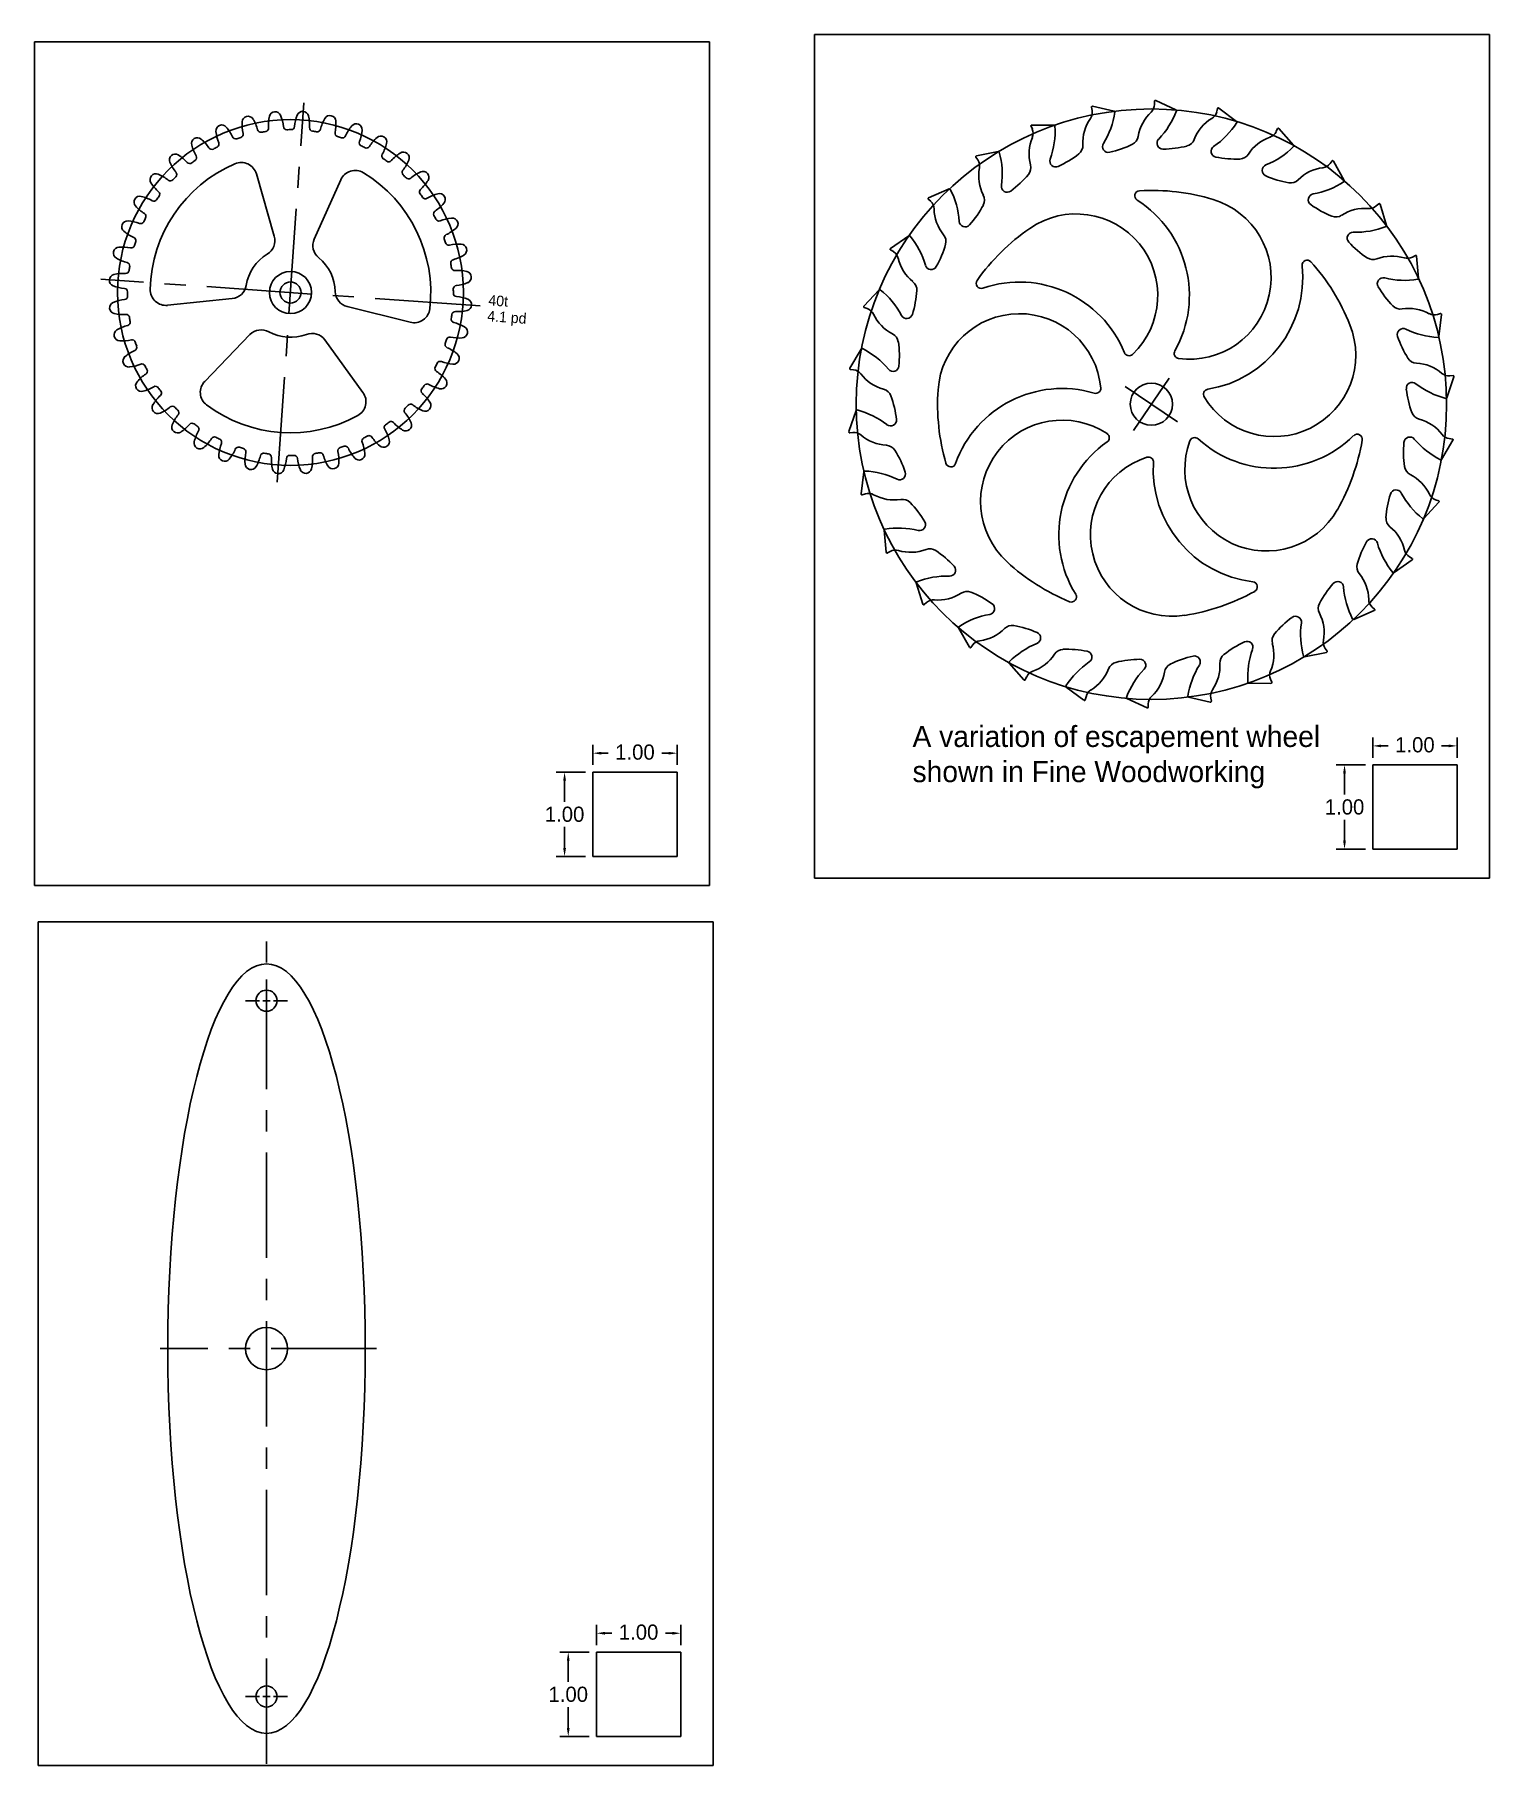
# Model space of a CAD drawing. Extents: x 60 to 170, y -32 to 30.
# Drawn here: x 152.83 to 170.08, y -14.26 to 6.26 of the extents above; entities that cross this region are included whole.
import ezdxf

# ---------------------------------------------------------------- set-up
doc = ezdxf.new("R2010")
doc.units = 0
doc.header["$MEASUREMENT"] = 0
doc.header["$PDMODE"] = 2
doc.header["$PDSIZE"] = 0.002
doc.linetypes.add('CENTER', pattern=[2, 1.25, -0.25, 0.25, -0.25])
doc.layers.get('0').update_dxf_attribs({"linetype": 'CONTINUOUS'})
doc.layers.get('DEFPOINTS').update_dxf_attribs({"color": 159, "linetype": 'CONTINUOUS'})
for name, color, linetype in [('borders', 2, 'CONTINUOUS'), ('CENTER', 3, 'CENTER'), ('GEAR-40-MINUTE', 60, 'CONTINUOUS'), ('PLATE-MID', 173, 'CONTINUOUS'), ('TEXT', 7, 'CONTINUOUS')]:
    doc.layers.add(name, color=color, linetype=linetype)
doc.styles.add('ARCHITEC', font='ARCHITEC.SHX')
doc.dimstyles.new('DIMORIG-2PLC', dxfattribs={"dimtxt": 0.18, "dimasz": 0.1, "dimexe": 0.1, "dimexo": 0.085, "dimgap": 0.06, "dimtad": 0, "dimtih": 1, "dimtoh": 1, "dimzin": 4, "dimdsep": 46, "dimtxsty": 'ARCHITEC', "dimcen": -0.12, "dimclrd": 256, "dimclre": 256, "dimclrt": 256, "dimadec": 0, "dimazin": 0, "dimtfac": 1, "dimtdec": 1, "dimtofl": 0, "dimtmove": 0, "dimatfit": 3, "dimfxl": 0, "dimtvp": 0.07, "dimtolj": 1, "dimtzin": 4, "dimarcsym": 0})

msp = doc.modelspace()

# ---------------------------------------------------------------- texts
at = {"layer": 'TEXT', "insert": (163.2368, -1.9376), "char_height": 0.25, "width": 5.173, "attachment_point": 1, "style": 'ARCHITEC'}
msp.add_mtext('{\\Farchitec.shx;A variation of escapement wheel  shown in Fine Woodworking}', dxfattribs=at)

# ---------------------------------------------------------------- blocks, each defined once
blk = doc.blocks.new('TOOTH-40-10DP-LARGE')
at = {"color": 0, "linetype": 'ByBlock'}
for centre, radius, start, end in [((0.396, 1.957), 0.485, 162.4557, 178.938), ((0, 2.082), 0.07, 89.995, 162.4557), ((0, 2.082), 0.07, 17.5443, 90.005), ((-0.396, 1.957), 0.485, 1.062, 17.5443), ((-0.129, 1.967), 0.04, 273.7525, 358.938), ((0.129, 1.967), 0.04, 181.062, 266.2475), ((0, 0), 1.931, 84.7525, 86.2475)]:
    blk.add_arc(centre, radius, start, end, dxfattribs=at)
blk = doc.blocks.new('GEAR-40-LARGE')
for p, q in [((-0.238, 0.652), (-0.501, 1.375)), ((0.238, 0.652), (0.501, 1.375)), ((-0.683, -0.12), (-1.442, -0.253)), ((0.683, -0.12), (1.442, -0.253)), ((-0.446, -0.532), (-0.94, -1.122)), ((0.446, -0.532), (0.94, -1.122))]:
    blk.add_line(p, q)
for radius in [0.25, 0.125]:
    blk.add_circle((0, 0), radius)
for centre, radius, start, end in [((0, 0), 1.663, 117.3142, 182.6858), ((-0.677, 1.311), 0.187, 20.0335, 117.3142), ((0.677, 1.311), 0.187, 62.6858, 159.9665), ((0, 0), 1.663, 357.3142, 62.6858), ((-0.413, 0.588), 0.187, 305.1218, 20.0335), ((0.413, 0.588), 0.187, 159.9665, 234.8782), ((0, 0), 0.531, 125.1218, 174.8782), ((0, 0), 0.531, 5.1218, 54.8782), ((-0.716, 0.064), 0.187, 279.9665, 354.8782), ((0.716, 0.064), 0.187, 185.1218, 260.0335), ((-1.474, -0.069), 0.187, 182.6858, 279.9665), ((1.474, -0.069), 0.187, 260.0335, 357.3142), ((-0.302, -0.652), 0.187, 65.1218, 140.0335), ((0, 0), 0.531, 245.1218, 294.8782), ((0.302, -0.652), 0.187, 39.9665, 114.8782), ((-0.797, -1.242), 0.187, 140.0335, 237.3142), ((0.797, -1.242), 0.187, 302.6858, 39.9665), ((0, 0), 1.663, 237.3142, 302.6858)]:
    blk.add_arc(centre, radius, start, end)
at = {"layer": 'CENTER', "linetype": 'CENTER'}
for p, q in [((0, -2.255), (0, 2.255)), ((2.255, 0), (-2.255, 0))]:
    blk.add_line(p, q, dxfattribs=at)
at = {"layer": 'DEFPOINTS', "color": 165, "linetype": 'Continuous'}
blk.add_circle((0, 0), 2.05, dxfattribs=at)
for rotation in [18.00000000000001, 8.999999999999968, 351.0000000000001, 342, 26.99999999999999, 333.0000000000001, 45.00000000000009, 36.00000000000003, 324, 315.0000000000001, 53.99999999999997, 306, 63.00000000000001, 297.0000000000001, 71.99999999999999, 288.0000000000001, 81.00000000000004, 279.0000000000001, 90, 270.0000000000001, 99.00000000000004, 261.0000000000001, 108, 252.0000000000001, 117.0000000000001, 243.0000000000001, 126, 234, 135.0000000000001, 225.0000000000001, 144, 153, 216, 162, 198, 207, 171, 180, 189]:
    blk.add_blockref('TOOTH-40-10DP-LARGE', (0, 0), dxfattribs=dict(rotation=rotation))
blk.add_blockref('TOOTH-40-10DP-LARGE', (0, 0))
at = {"layer": 'TEXT', "style": 'ARCHITEC'}
for s, p in [('40t', (2.348, 0.011)), ('4.1 pd', (2.348, -0.176))]:
    blk.add_text(s, height=0.125, dxfattribs=at).set_placement(p)
blk = doc.blocks.new('*U37')
blk.add_circle((0, 0), 0.125)
at = {"layer": 'CENTER'}
for p, q in [((0, 0.083), (0, 0.25)), ((-0.083, 0), (-0.25, 0)), ((-0.042, 0), (0.042, 0)), ((0, -0.042), (0, 0.042)), ((0.083, 0), (0.25, 0)), ((0, -0.083), (0, -0.25))]:
    blk.add_line(p, q, dxfattribs=at)
blk = doc.blocks.new('MIDPLATE')
blk.add_circle((0, 0), 0.25)
blk.add_ellipse((0, 0), major_axis=(4.562, 0), ratio=0.256694)
at = {"layer": 'CENTER', "linetype": 'CENTER'}
for p, q in [((0, -1.305), (0, 1.262)), ((-4.924, 0), (4.997, 0))]:
    blk.add_line(p, q, dxfattribs=at)
at = {"xscale": -1}
blk.add_blockref('*U37', (-4.125, 0), dxfattribs=at)
blk.add_blockref('*U37', (4.125, 0))
blk = doc.blocks.new('TOOTH-ESCAPE-2')
for p, q in [((2.877, -1.997), (3.092, -1.845)), ((3.093, -1.829), (3.059, -1.809))]:
    blk.add_line(p, q)
for centre, radius, start, end in [((2.901, -1.086), 0.07, 28.1958, 162.5376), ((3.991, -1.429), 1.213, 162.5376, 176.1275), ((3.829, -0.589), 0.983, 208.1958, 231.3453), ((2.906, -1.355), 0.125, 176.1275, 231.3209), ((3.221, -1.348), 0.01, 231.3453, 317.1648), ((2.517, -1.841), 0.497, 12.9697, 51.3209), ((3.123, -1.701), 0.125, 192.9697, 239.1083), ((3.087, -1.836), 0.01, 305.1648, 51.1081), ((2.871, -1.988), 0.01, 219.3453, 305.1648)]:
    blk.add_arc(centre, radius, start, end)
blk = doc.blocks.new('GEAR-ESCAPE-2')
blk.add_circle((0, 0), 0.25)
for centre, radius, start, end in [((-0.138, 2.471), 0.06, 93.186, 237.4479), ((0, 0), 2.535, 73.2558, 93.186), ((-0.892, 1.289), 1.342, 330.6648, 57.4479), ((0.452, 1.501), 0.967, 262.3205, 73.2558), ((0, 0), 2.535, 124.6844, 144.6146), ((-0.892, 1.289), 0.967, 313.7491, 124.6844), ((0.452, 1.501), 1.342, 279.2363, 6.0193), ((1.846, 1.648), 0.06, 41.7575, 186.0193), ((0, 0), 2.535, 21.8273, 41.7575), ((-2.018, 1.433), 0.06, 144.6146, 288.8765), ((-1.564, 0.106), 1.342, 22.0934, 108.8765), ((-1.564, 0.106), 0.967, 5.1777, 176.113), ((1.455, 0.583), 0.967, 210.892, 21.8273), ((0.33, 0.602), 0.06, 150.6648, 262.3205), ((-0.265, 0.634), 0.06, 202.0934, 313.7491), ((0, 0), 2.535, 176.113, 196.0432), ((-1.058, -1.156), 1.342, 73.522, 160.3051), ((-0.66, 0.188), 0.06, 253.522, 5.1777), ((0.677, 0.117), 0.06, 99.2363, 210.892), ((-1.058, -1.156), 0.967, 56.6063, 227.5416), ((-0.559, -0.399), 0.06, 304.9506, 56.6063), ((0.513, -0.456), 0.06, 47.8077, 159.4634), ((1.455, 0.583), 1.342, 227.8077, 314.5908), ((2.44, -0.416), 0.06, 350.3289, 134.5908), ((0.244, -1.548), 1.342, 124.9506, 211.7336), ((1.363, -0.774), 0.967, 159.4634, 330.3987), ((0, 0), 2.535, 330.3987, 350.3289), ((-2.378, -0.684), 0.06, 196.0432, 340.3051), ((0.244, -1.548), 0.967, 108.0348, 278.9701), ((-0.036, -0.686), 0.06, 356.3791, 108.0348), ((1.363, -0.774), 1.342, 176.3791, 263.1622), ((0, 0), 2.535, 227.5416, 247.4718), ((-0.948, -2.286), 0.06, 247.4718, 31.7336), ((0, 0), 2.535, 278.9701, 298.9003), ((1.196, -2.166), 0.06, 298.9003, 83.1622)]:
    blk.add_arc(centre, radius, start, end)
at = {"layer": 'CENTER', "linetype": 'CENTER'}
for p, q in [((-0.31, 0.211), (0.31, -0.211)), ((0.211, 0.31), (-0.211, -0.31))]:
    blk.add_line(p, q, dxfattribs=at)
at = {"layer": 'DEFPOINTS', "color": 21}
blk.add_circle((0, 0), 3.5, dxfattribs=at)
for rotation in [132, 120, 144, 108, 96, 156.0000000000013, 84.00000000000003, 72, 168, 59.99999999999999, 180, 48, 192, 36, 203.9999999999986, 23.99999999999867, 215.9999999999999, 12, 227.9999999999999, 239.9999999999999, 348.0000000000001, 251.9999999999999, 336.0000000000014, 324.0000000000001, 264, 275.9999999999999, 312, 288, 300.0000000000001]:
    blk.add_blockref('TOOTH-ESCAPE-2', (0, 0), dxfattribs=dict(rotation=rotation))
blk.add_blockref('TOOTH-ESCAPE-2', (0, 0))
blk = doc.blocks.new('*D54')
at = {"lineweight": -2}
for p, q in [((52.193, 35.649), (52.193, 35.889)), ((52.293, 35.789), (52.376, 35.789)), ((53.093, 35.789), (53.01, 35.789)), ((53.193, 35.649), (53.193, 35.889))]:
    blk.add_line(p, q, dxfattribs=at)
for points in [[(52.293, 35.805), (52.293, 35.772), (52.193, 35.789)], [(53.093, 35.805), (53.093, 35.772), (53.193, 35.789)]]:
    blk.add_solid(points)
at = {"layer": 'DEFPOINTS', "color": 0}
for p in [(53.193, 35.789), (52.193, 35.564), (53.193, 35.564)]:
    blk.add_point(p, dxfattribs=at)
at = {"insert": (52.693, 35.801), "char_height": 0.18, "attachment_point": 5, "style": 'ARCHITEC'}
blk.add_mtext('\\A1;1.00', dxfattribs=at)
blk = doc.blocks.new('*D53')
at = {"lineweight": -2}
for p, q in [((52.108, 35.564), (51.759, 35.564)), ((51.859, 35.464), (51.859, 35.214)), ((51.859, 34.664), (51.859, 34.914)), ((52.108, 34.564), (51.759, 34.564))]:
    blk.add_line(p, q, dxfattribs=at)
for points in [[(51.842, 35.464), (51.875, 35.464), (51.859, 35.564)], [(51.842, 34.664), (51.875, 34.664), (51.859, 34.564)]]:
    blk.add_solid(points)
at = {"layer": 'DEFPOINTS', "color": 0}
for p in [(51.859, 35.564), (52.193, 35.564), (52.193, 34.564)]:
    blk.add_point(p, dxfattribs=at)
at = {"insert": (51.859, 35.064), "char_height": 0.18, "attachment_point": 5, "style": 'ARCHITEC'}
blk.add_mtext('\\A1;1.00', dxfattribs=at)
blk = doc.blocks.new('border-8-10')
for p, q in [((0, 10), (8, 10)), ((0, 10), (0, 0)), ((8, 10), (8, 0)), ((7.617, 1.342), (6.617, 1.342)), ((6.617, 0.342), (6.617, 1.342)), ((7.617, 0.342), (7.617, 1.342)), ((7.617, 0.342), (6.617, 0.342)), ((0, 0), (8, 0))]:
    blk.add_line(p, q)
dim = blk.add_linear_dim(base=(7.617, 1.567), p1=(6.617, 1.342), p2=(7.617, 1.342), dimstyle='DIMORIG-2PLC')
dim.commit()
dim.dimension.update_dxf_attribs({"geometry": '*D54', "text_midpoint": (7.117, 1.579), "insert": (-45.576, -34.222)})
dim = blk.add_linear_dim(base=(6.283, 1.342), p1=(6.617, 0.342), p2=(6.617, 1.342), angle=90, dimstyle='DIMORIG-2PLC')
dim.commit()
dim.dimension.update_dxf_attribs({"geometry": '*D53', "text_midpoint": (6.283, 0.842), "insert": (-45.576, -34.222)})

# ---------------------------------------------------------------- block references
msp.add_blockref('GEAR-ESCAPE-2', (166.0686, 1.8767))
at = {"layer": 'borders'}
for p in [(152.829, -3.8281), (162.0752, -3.7415), (152.8723, -14.2622)]:
    msp.add_blockref('border-8-10', p, dxfattribs=at)
at = {"layer": 'GEAR-40-MINUTE', "rotation": 356}
msp.add_blockref('GEAR-40-LARGE', (155.862, 3.2007), dxfattribs=at)
at = {"layer": 'PLATE-MID', "rotation": 90}
msp.add_blockref('MIDPLATE', (155.5783, -9.3208), dxfattribs=at)

msp.set_redraw_order([(e.dxf.handle, doc.entitydb.next_handle()) for e in msp.query("TEXT MTEXT ATTDEF DIMENSION ARC_DIMENSION")])  # texts and dimensions are drawn at this point

doc.saveas('drawing.dxf')
